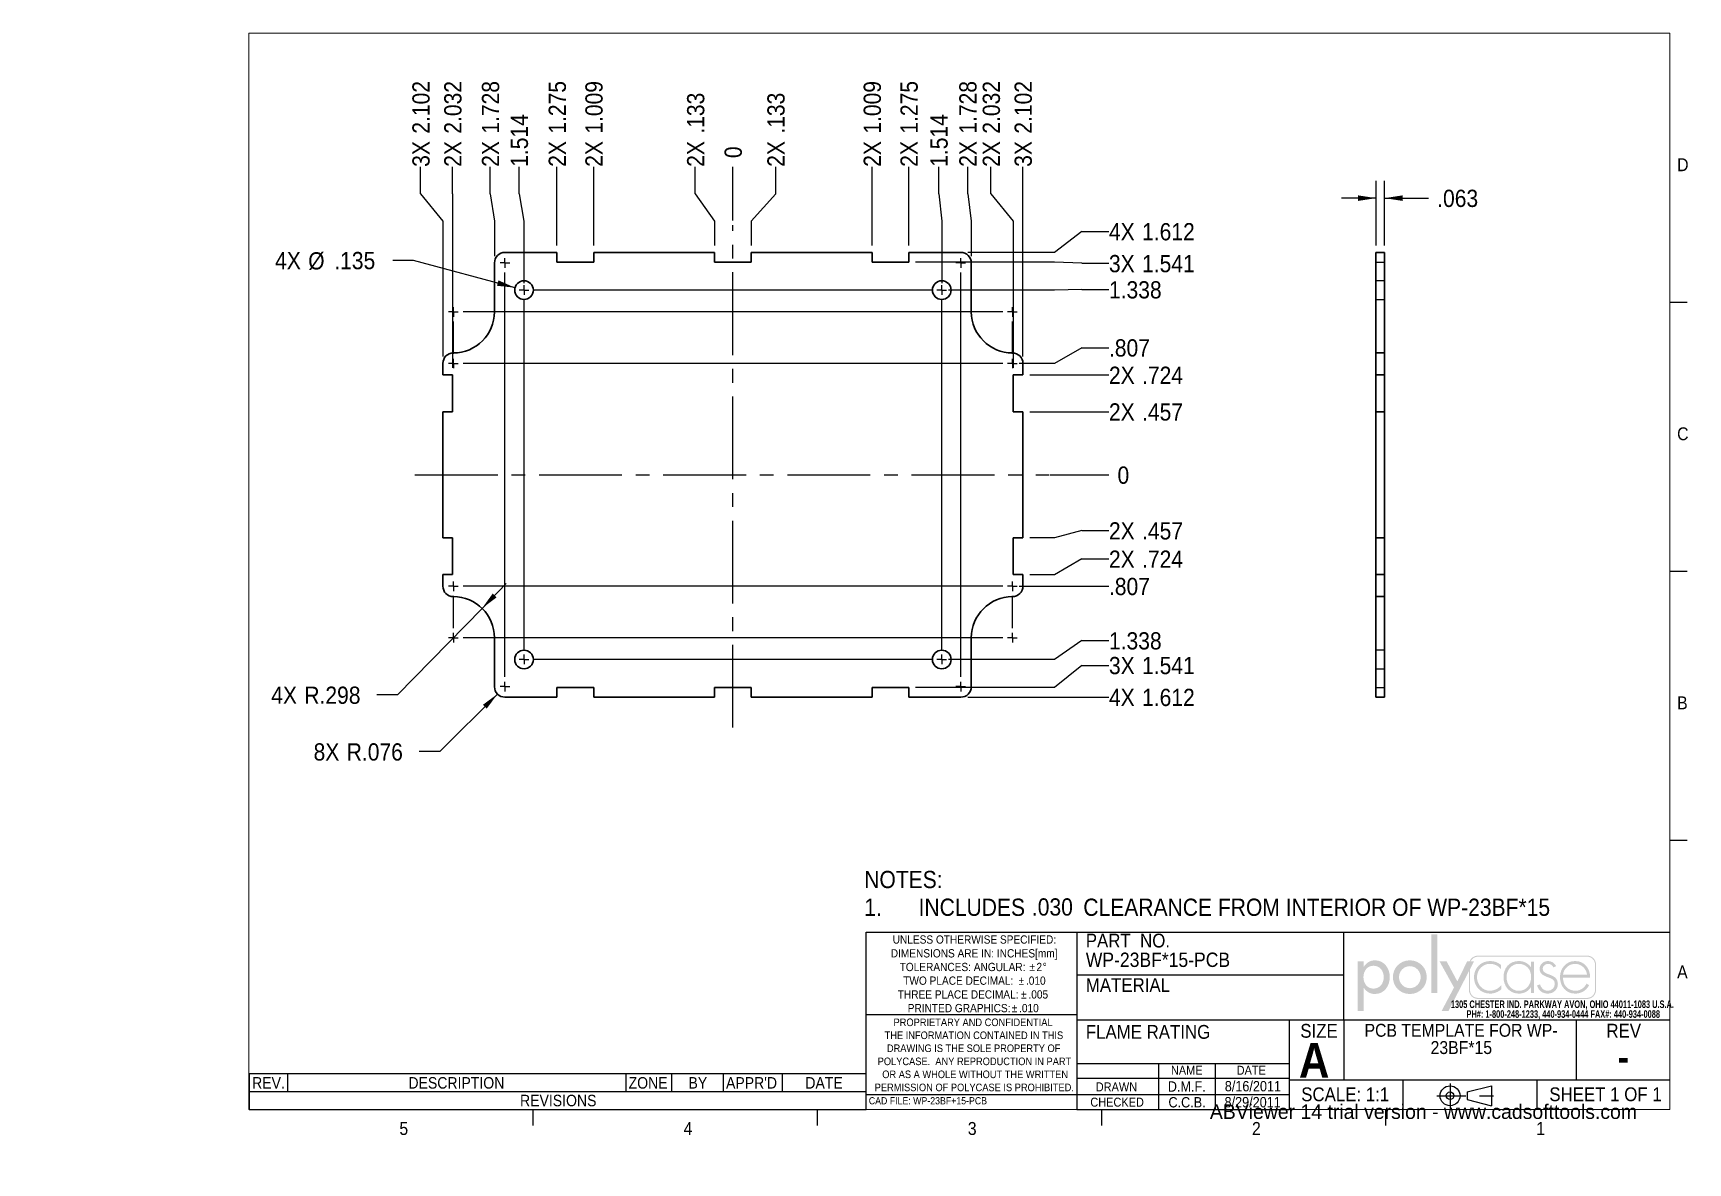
# Model space of a CAD drawing. Header units: inches. Extents: x -1.2 to 10.8, y 0 to 8.2.
import ezdxf

# ---------------------------------------------------------------- set-up
doc = ezdxf.new("R2010")
doc.units = ezdxf.units.IN
doc.header["$MEASUREMENT"] = 0
for name, pattern in [('SLD-Center', [0.75, 0.6, -0.05, 0.05, -0.05]), ('SLD-Dashed', [0.075, 0.05, -0.025]), ('SLD-Solid', [0])]:
    doc.linetypes.add(name, pattern=pattern)
doc.layers.get('0').update_dxf_attribs({"linetype": 'CONTINUOUS'})
doc.layers.add('FORMAT', color=7, linetype='SLD-Solid')
doc.layers.add('SLD-0', color=7, linetype='SLD-Solid')
doc.styles.add('SLDTEXTSTYLE0', font='GOTHICB.TTF', dxfattribs={"width": 0.639595})
doc.styles.add('SLDTEXTSTYLE1', font='GOTHIC.TTF', dxfattribs={"width": 0.913})
doc.styles.add('SLDTEXTSTYLE2', font='GOTHICB.TTF', dxfattribs={"width": 0.913})
doc.styles.get("Standard").update_dxf_attribs({"font": 'GOTHIC.TTF'})
doc.dimstyles.new('SLDDIMSTYLE0', dxfattribs={"dimtxt": 0.125, "dimasz": 0.13, "dimexe": 0, "dimexo": 0.0625, "dimgap": 0.03125, "dimtad": 0, "dimtih": 1, "dimtoh": 1, "dimdec": 0, "dimzin": 0, "dimdsep": 46, "dimtxsty": 'SLDTEXTSTYLE1', "dimblk1": 'NONE', "dimblk2": 'NONE', "dimsah": 1, "dimcen": 0.09, "dimadec": 0, "dimazin": 0, "dimtfac": 1, "dimtdec": 4, "dimtofl": 0, "dimtmove": 0, "dimatfit": 3, "dimldrblk": 'NONE', "dimfxl": 1, "dimtolj": 1, "dimtzin": 0, "dimarcsym": 0})
doc.dimstyles.new('SLDDIMSTYLE1', dxfattribs={"dimtxt": 0.125, "dimasz": 0.13, "dimexe": 0, "dimexo": 0.0625, "dimgap": 0.03125, "dimtad": 0, "dimtih": 1, "dimtoh": 1, "dimdec": 3, "dimzin": 0, "dimdsep": 46, "dimtxsty": 'SLDTEXTSTYLE1', "dimblk1": 'NONE', "dimblk2": 'NONE', "dimsah": 1, "dimcen": 0.09, "dimadec": 0, "dimazin": 0, "dimtfac": 1, "dimtdec": 4, "dimtofl": 0, "dimtmove": 0, "dimatfit": 3, "dimldrblk": 'NONE', "dimfxl": 1, "dimtolj": 1, "dimtzin": 0, "dimarcsym": 0})
doc.dimstyles.new('SLDDIMSTYLE2', dxfattribs={"dimtxt": 0.125, "dimasz": 0.13, "dimexe": 0, "dimexo": 0.0625, "dimgap": 0.03125, "dimtad": 0, "dimtih": 1, "dimtoh": 1, "dimdec": 3, "dimzin": 0, "dimdsep": 46, "dimtxsty": 'SLDTEXTSTYLE1', "dimsah": 1, "dimcen": 0, "dimadec": 0, "dimazin": 0, "dimtfac": 1, "dimtdec": 4, "dimtofl": 0, "dimtmove": 0, "dimatfit": 3, "dimfxl": 1, "dimtolj": 1, "dimtzin": 0, "dimarcsym": 0})
doc.dimstyles.new('SLDDIMSTYLE3', dxfattribs={"dimtxt": 0.125, "dimasz": 0.13, "dimexe": 0, "dimexo": 0.0625, "dimgap": 0.03125, "dimtad": 0, "dimtih": 1, "dimtoh": 1, "dimdec": 3, "dimzin": 0, "dimdsep": 46, "dimtxsty": 'SLDTEXTSTYLE1', "dimsah": 1, "dimcen": 0, "dimadec": 0, "dimazin": 0, "dimtfac": 1, "dimtdec": 4, "dimtofl": 0, "dimtmove": 0, "dimatfit": 3, "dimfxl": 1, "dimtolj": 1, "dimtzin": 0, "dimarcsym": 0})
doc.dimstyles.new('SLDDIMSTYLE4', dxfattribs={"dimtxt": 0.125, "dimasz": 0.13, "dimexe": 0, "dimexo": 0.0625, "dimgap": 0.03125, "dimtad": 0, "dimtih": 1, "dimtoh": 1, "dimdec": 3, "dimzin": 0, "dimdsep": 46, "dimtxsty": 'SLDTEXTSTYLE1', "dimsah": 1, "dimcen": 0, "dimadec": 0, "dimazin": 0, "dimtfac": 1, "dimtdec": 4, "dimtofl": 0, "dimtmove": 0, "dimatfit": 3, "dimfxl": 1, "dimtolj": 1, "dimtzin": 0, "dimarcsym": 0})
doc.dimstyles.new('SLDDIMSTYLE5', dxfattribs={"dimtxt": 0.125, "dimasz": 0.13, "dimexe": 0, "dimexo": 0.0625, "dimgap": 0.03125, "dimtad": 0, "dimtih": 1, "dimtoh": 1, "dimdec": 3, "dimzin": 0, "dimdsep": 46, "dimtxsty": 'SLDTEXTSTYLE1', "dimsah": 1, "dimcen": 0.09, "dimadec": 0, "dimazin": 0, "dimtfac": 1, "dimtdec": 4, "dimtofl": 0, "dimtmove": 0, "dimatfit": 3, "dimfxl": 1, "dimtolj": 1, "dimtzin": 0, "dimarcsym": 0})

msp = doc.modelspace()

# ---------------------------------------------------------------- texts
at = {"layer": 'FORMAT', "attachment_point": 1, "style": 'SLDTEXTSTYLE1'}
for s, insert, char_height in [('D', (10.6833, 7.2849), 0.0935), ('C', (10.6833, 5.3349), 0.0935), ('B', (10.6833, 3.3849), 0.0935), ('5', (1.422, 0.3003), 0.0938), ('4', (3.482, 0.3003), 0.0938)]:
    msp.add_mtext(s, dxfattribs=dict(at, insert=insert, char_height=char_height))
at = {"layer": 'FORMAT', "color": 7}
for s, insert, char_height, attachment_point, style in [('PART  NO.', (6.3972, 1.6651), 0.1, 1, 'SLDTEXTSTYLE1'), ('WP-23BF*15-PCB', (6.3972, 1.5281), 0.104167, 1, 'SLDTEXTSTYLE1'), ('MATERIAL', (6.3972, 1.3426), 0.1, 1, 'SLDTEXTSTYLE1'), ('A', (10.6833, 1.4349), 0.0935, 1, 'SLDTEXTSTYLE1'), ('FLAME RATING', (6.3972, 1.0034), 0.1, 1, 'SLDTEXTSTYLE1'), ('SIZE', (7.952, 1.0111), 0.1, 1, 'SLDTEXTSTYLE1'), ('REV', (10.1706, 1.012), 0.1, 1, 'SLDTEXTSTYLE1'), ('A', (7.9422, 0.872), 0.25, 1, 'SLDTEXTSTYLE2'), ('-', (10.294, 0.872), 0.2, 2, 'SLDTEXTSTYLE2'), ('NAME', (7.129, 0.7078), 0.065, 2, 'SLDTEXTSTYLE1'), ('8/16/2011', (7.6084, 0.5974), 0.075, 2, 'SLDTEXTSTYLE1'), ('DATE', (7.5965, 0.7078), 0.065, 2, 'SLDTEXTSTYLE1'), ('CAD FILE: WP-23BF+15-PCB', (4.8245, 0.4804), 0.052083, 1, 'SLDTEXTSTYLE1'), ('DRAWN', (6.4694, 0.5874), 0.065, 1, 'SLDTEXTSTYLE1'), ('D.M.F.', (7.1291, 0.5952), 0.075, 2, 'SLDTEXTSTYLE1'), ('C.C.B.', (7.1311, 0.4809), 0.075, 2, 'SLDTEXTSTYLE1'), ('8/29/2011', (7.6066, 0.4817), 0.075, 2, 'SLDTEXTSTYLE1'), ('SCALE: 1:1', (7.9586, 0.5509), 0.1, 1, 'SLDTEXTSTYLE1'), ('SHEET 1 OF 1', (9.7571, 0.5513), 0.1, 1, 'SLDTEXTSTYLE1'), ('CHECKED', (6.4301, 0.4767), 0.065, 1, 'SLDTEXTSTYLE1'), ('3', (5.542, 0.3003), 0.0938, 1, 'SLDTEXTSTYLE1'), ('2', (7.602, 0.3003), 0.0938, 1, 'SLDTEXTSTYLE1'), ('1', (9.662, 0.3003), 0.0938, 1, 'SLDTEXTSTYLE1')]:
    msp.add_mtext(s, dxfattribs=dict(at, insert=insert, char_height=char_height, attachment_point=attachment_point, style=style))

# ---------------------------------------------------------------- blocks, each defined once
blk = doc.blocks.new('ThirdAngleProjectionBlock')
at = {"color": 7, "linetype": 'SLD-Center'}
for p, q in [((0.275, 0.506), (0.275, 0)), ((0, 0.253), (1.202, 0.253))]:
    blk.add_line(p, q, dxfattribs=at)
at = {"color": 7, "linetype": 'SLD-Solid'}
for p, q in [((0.632, 0.332), (1.13, 0.459)), ((1.13, 0.459), (1.13, 0.048)), ((0.632, 0.332), (0.632, 0.174)), ((0.632, 0.174), (1.13, 0.048))]:
    blk.add_line(p, q, dxfattribs=at)
for radius in [0.206, 0.0789]:
    blk.add_circle((0.275, 0.253), radius, dxfattribs=at)
blk = doc.blocks.new('SW_NOTE_0')
at = {"color": 0, "char_height": 0.055, "attachment_point": 2, "style": 'SLDTEXTSTYLE0'}
for s, insert in [('1305 CHESTER IND. PARKWAY AVON, OHIO 44011-1083 U.S.A. ', (0.75, 0.07)), ('PH#: 1-800-248-1233, 440-934-0444 FAX#: 440-934-0088', (0.756, -0.001))]:
    blk.add_mtext(s, dxfattribs=dict(at, insert=insert))
blk = doc.blocks.new('Block3')
blk.add_hatch(color=7).paths.add_polyline_path([(1.559, 0.355), (1.559, 1.505), (1.44, 1.505), (1.44, 0.355)], flags=0)
h = blk.add_hatch(color=7)
edge = h.paths.add_edge_path(flags=0)
edge.add_spline(control_points=[(0.122, 0.452), (0.17, 0.382), (0.245, 0.334), (0.333, 0.334)], knot_values=[4, 4, 4, 4, 5, 5, 5, 5], degree=3, periodic=0)
edge.add_spline(control_points=[(0.333, 0.334), (0.523, 0.334), (0.629, 0.492), (0.629, 0.669)], knot_values=[3, 3, 3, 3, 4, 4, 4, 4], degree=3, periodic=0)
edge.add_spline(control_points=[(0.629, 0.669), (0.629, 0.839), (0.517, 0.994), (0.338, 0.994)], knot_values=[2, 2, 2, 2, 3, 3, 3, 3], degree=3, periodic=0)
edge.add_spline(control_points=[(0.338, 0.994), (0.245, 0.994), (0.171, 0.946), (0.122, 0.872)], knot_values=[1, 1, 1, 1, 2, 2, 2, 2], degree=3, periodic=0)
edge.add_line((0.122, 0.872), (0.119, 0.872))
edge.add_line((0.119, 0.872), (0.119, 0.975))
edge.add_line((0.119, 0.975), (0, 0.975))
edge.add_line((0, 0.975), (0, 0))
edge.add_line((0, 0), (0.119, 0))
edge.add_line((0.119, 0), (0.119, 0.452))
edge.add_line((0.119, 0.452), (0.122, 0.452))
edge = h.paths.add_edge_path(flags=0)
edge.add_spline(control_points=[(0.113, 0.665), (0.113, 0.78), (0.185, 0.888), (0.309, 0.888), (0.437, 0.888), (0.51, 0.786), (0.51, 0.665)], knot_values=[0, 0, 0, 0, 1, 1, 1, 2, 2, 2, 2], degree=3, periodic=0)
edge.add_spline(control_points=[(0.51, 0.665), (0.51, 0.543), (0.439, 0.44), (0.309, 0.44), (0.183, 0.44), (0.113, 0.549), (0.113, 0.665)], knot_values=[2, 2, 2, 2, 3, 3, 3, 4, 4, 4, 4], degree=3, periodic=0)
h = blk.add_hatch(color=7)
edge = h.paths.add_edge_path(flags=0)
edge.add_spline(control_points=[(0.69, 0.664), (0.69, 0.477), (0.836, 0.334), (1.022, 0.334), (1.207, 0.334), (1.353, 0.477), (1.353, 0.664)], knot_values=[0, 0, 0, 0, 1, 1, 1, 2, 2, 2, 2], degree=3, periodic=0)
edge.add_spline(control_points=[(1.353, 0.664), (1.353, 0.851), (1.207, 0.994), (1.022, 0.994), (0.836, 0.994), (0.69, 0.851), (0.69, 0.664)], knot_values=[2, 2, 2, 2, 3, 3, 3, 4, 4, 4, 4], degree=3, periodic=0)
edge = h.paths.add_edge_path(flags=0)
edge.add_spline(control_points=[(1.234, 0.664), (1.234, 0.547), (1.139, 0.448), (1.022, 0.448), (0.904, 0.448), (0.81, 0.547), (0.81, 0.664)], knot_values=[0, 0, 0, 0, 1, 1, 1, 2, 2, 2, 2], degree=3, periodic=0)
edge.add_spline(control_points=[(0.81, 0.664), (0.81, 0.782), (0.904, 0.88), (1.022, 0.88), (1.139, 0.88), (1.234, 0.782), (1.234, 0.664)], knot_values=[2, 2, 2, 2, 3, 3, 3, 4, 4, 4, 4], degree=3, periodic=0)
h = blk.add_hatch(color=7)
edge = h.paths.add_edge_path(flags=0)
edge.add_spline(control_points=[(4.669, 0.413), (4.669, 0.316), (4.59, 0.237), (4.493, 0.237)], knot_values=[7, 7, 7, 7, 8, 8, 8, 8], degree=3, periodic=0)
edge.add_line((4.493, 0.237), (2.356, 0.237))
edge.add_spline(control_points=[(2.356, 0.237), (2.259, 0.237), (2.18, 0.316), (2.18, 0.413)], knot_values=[1, 1, 1, 1, 2, 2, 2, 2], degree=3, periodic=0)
edge.add_line((2.18, 0.413), (2.18, 0.781))
edge.add_line((2.18, 0.781), (1.778, 0))
edge.add_line((1.778, 0), (1.643, 0))
edge.add_line((1.643, 0), (1.887, 0.461))
edge.add_line((1.887, 0.461), (1.603, 0.975))
edge.add_line((1.603, 0.975), (1.742, 0.975))
edge.add_line((1.742, 0.975), (1.952, 0.582))
edge.add_line((1.952, 0.582), (2.146, 0.975))
edge.add_line((2.146, 0.975), (2.192, 0.975))
edge.add_spline(control_points=[(2.192, 0.975), (2.218, 1.041), (2.282, 1.087), (2.356, 1.087)], knot_values=[3.233464, 3.233464, 3.233464, 3.233464, 4, 4, 4, 4], degree=3, periodic=0)
edge.add_line((2.356, 1.087), (4.493, 1.087))
edge.add_spline(control_points=[(4.493, 1.087), (4.59, 1.087), (4.669, 1.008), (4.669, 0.911)], knot_values=[5, 5, 5, 5, 6, 6, 6, 6], degree=3, periodic=0)
edge.add_line((4.669, 0.911), (4.669, 0.413))
edge = h.paths.add_edge_path(flags=0)
edge.add_line((2.215, 0.975), (2.28, 0.975))
edge.add_line((2.28, 0.975), (2.201, 0.821))
edge.add_line((2.201, 0.821), (2.201, 0.413))
edge.add_spline(control_points=[(2.201, 0.413), (2.201, 0.327), (2.271, 0.258), (2.356, 0.258)], knot_values=[2, 2, 2, 2, 3, 3, 3, 3], degree=3, periodic=0)
edge.add_line((2.356, 0.258), (4.493, 0.258))
edge.add_spline(control_points=[(4.493, 0.258), (4.579, 0.258), (4.649, 0.327), (4.649, 0.413)], knot_values=[4, 4, 4, 4, 5, 5, 5, 5], degree=3, periodic=0)
edge.add_line((4.649, 0.413), (4.649, 0.911))
edge.add_spline(control_points=[(4.649, 0.911), (4.649, 0.997), (4.579, 1.066), (4.493, 1.066)], knot_values=[6, 6, 6, 6, 7, 7, 7, 7], degree=3, periodic=0)
edge.add_line((4.493, 1.066), (2.356, 1.066))
edge.add_spline(control_points=[(2.356, 1.066), (2.293, 1.066), (2.239, 1.029), (2.215, 0.975)], knot_values=[0, 0, 0, 0, 0.732403, 0.732403, 0.732403, 0.732403], degree=3, periodic=0)
h = blk.add_hatch(color=7)
edge = h.paths.add_edge_path(flags=0)
edge.add_spline(control_points=[(2.806, 0.905), (2.745, 0.957), (2.672, 0.98), (2.593, 0.98)], knot_values=[8, 8, 8, 8, 9, 9, 9, 9], degree=3, periodic=0)
edge.add_spline(control_points=[(2.593, 0.98), (2.413, 0.98), (2.278, 0.84), (2.278, 0.662)], knot_values=[7, 7, 7, 7, 8, 8, 8, 8], degree=3, periodic=0)
edge.add_spline(control_points=[(2.278, 0.662), (2.278, 0.484), (2.41, 0.342), (2.592, 0.342)], knot_values=[6, 6, 6, 6, 7, 7, 7, 7], degree=3, periodic=0)
edge.add_spline(control_points=[(2.592, 0.342), (2.674, 0.342), (2.752, 0.372), (2.814, 0.427)], knot_values=[5, 5, 5, 5, 6, 6, 6, 6], degree=3, periodic=0)
edge.add_line((2.814, 0.427), (2.814, 0.507))
edge.add_spline(control_points=[(2.814, 0.507), (2.759, 0.44), (2.676, 0.398), (2.589, 0.398)], knot_values=[3, 3, 3, 3, 4, 4, 4, 4], degree=3, periodic=0)
edge.add_spline(control_points=[(2.589, 0.398), (2.445, 0.398), (2.337, 0.523), (2.337, 0.662)], knot_values=[2, 2, 2, 2, 3, 3, 3, 3], degree=3, periodic=0)
edge.add_spline(control_points=[(2.337, 0.662), (2.337, 0.802), (2.446, 0.925), (2.59, 0.925)], knot_values=[1, 1, 1, 1, 2, 2, 2, 2], degree=3, periodic=0)
edge.add_spline(control_points=[(2.59, 0.925), (2.678, 0.925), (2.748, 0.889), (2.806, 0.825)], knot_values=[0, 0, 0, 0, 1, 1, 1, 1], degree=3, periodic=0)
edge.add_line((2.806, 0.825), (2.806, 0.905))
h = blk.add_hatch(color=7)
edge = h.paths.add_edge_path(flags=0)
edge.add_spline(control_points=[(3.392, 0.861), (3.34, 0.938), (3.25, 0.98), (3.156, 0.98)], knot_values=[6, 6, 6, 6, 7, 7, 7, 7], degree=3, periodic=0)
edge.add_spline(control_points=[(3.156, 0.98), (2.972, 0.98), (2.857, 0.844), (2.857, 0.665)], knot_values=[5, 5, 5, 5, 6, 6, 6, 6], degree=3, periodic=0)
edge.add_spline(control_points=[(2.857, 0.665), (2.857, 0.486), (2.973, 0.342), (3.159, 0.342)], knot_values=[4, 4, 4, 4, 5, 5, 5, 5], degree=3, periodic=0)
edge.add_spline(control_points=[(3.159, 0.342), (3.249, 0.342), (3.347, 0.387), (3.392, 0.465)], knot_values=[3, 3, 3, 3, 4, 4, 4, 4], degree=3, periodic=0)
edge.add_line((3.392, 0.465), (3.395, 0.465))
edge.add_line((3.395, 0.465), (3.395, 0.355))
edge.add_line((3.395, 0.355), (3.454, 0.355))
edge.add_line((3.454, 0.355), (3.454, 0.967))
edge.add_line((3.454, 0.967), (3.395, 0.967))
edge.add_line((3.395, 0.967), (3.395, 0.861))
edge.add_line((3.395, 0.861), (3.392, 0.861))
edge = h.paths.add_edge_path(flags=0)
edge.add_spline(control_points=[(3.398, 0.672), (3.398, 0.525), (3.314, 0.397), (3.157, 0.397), (3.009, 0.397), (2.916, 0.525), (2.916, 0.665)], knot_values=[0, 0, 0, 0, 1, 1, 1, 2, 2, 2, 2], degree=3, periodic=0)
edge.add_spline(control_points=[(2.916, 0.665), (2.916, 0.798), (3.013, 0.925), (3.153, 0.925), (3.302, 0.925), (3.398, 0.814), (3.398, 0.672)], knot_values=[2, 2, 2, 2, 3, 3, 3, 4, 4, 4, 4], degree=3, periodic=0)
h = blk.add_hatch(color=7)
edge = h.paths.add_edge_path(flags=0)
edge.add_spline(control_points=[(3.731, 0.98), (3.793, 0.98), (3.861, 0.939), (3.887, 0.882)], knot_values=[11, 11, 11, 11, 12, 12, 12, 12], degree=3, periodic=0)
edge.add_line((3.887, 0.882), (3.836, 0.856))
edge.add_spline(control_points=[(3.836, 0.856), (3.816, 0.898), (3.776, 0.925), (3.728, 0.925)], knot_values=[0, 0, 0, 0, 1, 1, 1, 1], degree=3, periodic=0)
edge.add_spline(control_points=[(3.728, 0.925), (3.677, 0.925), (3.624, 0.882), (3.624, 0.829)], knot_values=[1, 1, 1, 1, 2, 2, 2, 2], degree=3, periodic=0)
edge.add_spline(control_points=[(3.624, 0.829), (3.624, 0.682), (3.922, 0.754), (3.922, 0.533)], knot_values=[2, 2, 2, 2, 3, 3, 3, 3], degree=3, periodic=0)
edge.add_spline(control_points=[(3.922, 0.533), (3.922, 0.42), (3.834, 0.342), (3.724, 0.342)], knot_values=[3, 3, 3, 3, 4, 4, 4, 4], degree=3, periodic=0)
edge.add_spline(control_points=[(3.724, 0.342), (3.622, 0.342), (3.539, 0.404), (3.514, 0.503)], knot_values=[4, 4, 4, 4, 5, 5, 5, 5], degree=3, periodic=0)
edge.add_line((3.514, 0.503), (3.572, 0.522))
edge.add_spline(control_points=[(3.572, 0.522), (3.595, 0.449), (3.644, 0.397), (3.724, 0.397)], knot_values=[6, 6, 6, 6, 7, 7, 7, 7], degree=3, periodic=0)
edge.add_spline(control_points=[(3.724, 0.397), (3.801, 0.397), (3.862, 0.458), (3.862, 0.535)], knot_values=[7, 7, 7, 7, 8, 8, 8, 8], degree=3, periodic=0)
edge.add_spline(control_points=[(3.862, 0.535), (3.862, 0.611), (3.804, 0.635), (3.743, 0.656)], knot_values=[8, 8, 8, 8, 9, 9, 9, 9], degree=3, periodic=0)
edge.add_spline(control_points=[(3.743, 0.656), (3.659, 0.686), (3.564, 0.722), (3.564, 0.825)], knot_values=[9, 9, 9, 9, 10, 10, 10, 10], degree=3, periodic=0)
edge.add_spline(control_points=[(3.564, 0.825), (3.564, 0.918), (3.642, 0.98), (3.731, 0.98)], knot_values=[10, 10, 10, 10, 11, 11, 11, 11], degree=3, periodic=0)
h = blk.add_hatch(color=7)
edge = h.paths.add_edge_path(flags=0)
edge.add_spline(control_points=[(4.554, 0.656), (4.555, 0.832), (4.445, 0.98), (4.26, 0.98)], knot_values=[6, 6, 6, 6, 7, 7, 7, 7], degree=3, periodic=0)
edge.add_spline(control_points=[(4.26, 0.98), (4.081, 0.98), (3.963, 0.833), (3.963, 0.662)], knot_values=[5, 5, 5, 5, 6, 6, 6, 6], degree=3, periodic=0)
edge.add_spline(control_points=[(3.963, 0.662), (3.963, 0.489), (4.078, 0.342), (4.26, 0.342)], knot_values=[4, 4, 4, 4, 5, 5, 5, 5], degree=3, periodic=0)
edge.add_spline(control_points=[(4.26, 0.342), (4.38, 0.342), (4.478, 0.401), (4.534, 0.507)], knot_values=[3, 3, 3, 3, 4, 4, 4, 4], degree=3, periodic=0)
edge.add_line((4.534, 0.507), (4.484, 0.537))
edge.add_spline(control_points=[(4.484, 0.537), (4.44, 0.454), (4.363, 0.398), (4.268, 0.398)], knot_values=[1, 1, 1, 1, 2, 2, 2, 2], degree=3, periodic=0)
edge.add_spline(control_points=[(4.268, 0.398), (4.126, 0.398), (4.019, 0.501), (4.023, 0.656)], knot_values=[0, 0, 0, 0, 1, 1, 1, 1], degree=3, periodic=0)
edge.add_line((4.023, 0.656), (4.554, 0.656))
edge = h.paths.add_edge_path(flags=0)
edge.add_spline(control_points=[(4.023, 0.712), (4.033, 0.827), (4.136, 0.925), (4.261, 0.925)], knot_values=[1, 1, 1, 1, 2, 2, 2, 2], degree=3, periodic=0)
edge.add_spline(control_points=[(4.261, 0.925), (4.387, 0.925), (4.48, 0.824), (4.494, 0.712)], knot_values=[0, 0, 0, 0, 1, 1, 1, 1], degree=3, periodic=0)
edge.add_line((4.494, 0.712), (4.023, 0.712))
blk = doc.blocks.new('POLYCASE LOGO')
at = {"color": 7, "linetype": 'CONTINUOUS', "xscale": 0.37, "yscale": 0.37, "zscale": 0.37}
blk.add_blockref('Block3', (0.101, -0.571), dxfattribs=at)
at = {"color": 7, "linetype": 'CONTINUOUS'}
blk.add_blockref('SW_NOTE_0', (0.835, -0.564), dxfattribs=at)
blk = doc.blocks.new('SW_NOTE_1')
at = {"layer": 'SLD-0', "color": 0, "char_height": 0.125, "attachment_point": 1, "style": 'SLDTEXTSTYLE1'}
for s, insert in [('NOTES:  ', (0, 0.16)), ('1.', (0, -0.041)), ('INCLUDES', (0.394, -0.041)), (' .030 ', (1.173, -0.039)), ('CLEARANCE FROM INTERIOR OF WP-23BF*15', (1.588, -0.041))]:
    blk.add_mtext(s, dxfattribs=dict(at, insert=insert))
blk = doc.blocks.new('SW_NOTE_2')
at = {"layer": 'FORMAT', "color": 0, "char_height": 0.055, "attachment_point": 2, "style": 'SLDTEXTSTYLE1'}
for s, insert in [('PROPRIETARY AND CONFIDENTIAL', (0.583, 0.07)), ('THE INFORMATION CONTAINED IN THIS', (0.589, -0.024)), ('DRAWING IS THE SOLE PROPERTY OF', (0.587, -0.118)), ('POLYCASE.  ANY REPRODUCTION IN PART ', (0.593, -0.213)), ('OR AS A WHOLE WITHOUT THE WRITTEN ', (0.598, -0.307)), ('PERMISSION OF POLYCASE IS PROHIBITED.', (0.592, -0.402))]:
    blk.add_mtext(s, dxfattribs=dict(at, insert=insert))
blk = doc.blocks.new('SW_NOTE_3')
at = {"layer": 'FORMAT', "color": 0, "attachment_point": 2, "style": 'SLDTEXTSTYLE1'}
for s, insert, char_height in [('PCB TEMPLATE FOR WP-', (0.693, 0.12), 0.09375), ('23BF*15', (0.695, -0.005), 0.0938)]:
    blk.add_mtext(s, dxfattribs=dict(at, insert=insert, char_height=char_height))
blk = doc.blocks.new('SW_NOTE_4')
at = {"layer": 'FORMAT', "color": 0, "char_height": 0.06, "attachment_point": 2, "style": 'SLDTEXTSTYLE1'}
for s, insert in [('UNLESS OTHERWISE SPECIFIED:', (0.567, 0.077)), ('DIMENSIONS ARE IN: INCHES[mm]', (0.565, -0.023)), ('TOLERANCES: ANGULAR: ', (0.481, -0.122)), ('TWO PLACE DECIMAL: ', (0.45, -0.221)), ('%%p', (0.907, -0.221)), ('.010', (1.012, -0.221)), ('%%p', (0.986, -0.122)), ('2', (1.037, -0.122)), ('%%d', (1.077, -0.122)), ('THREE PLACE DECIMAL: ', (0.449, -0.321)), ('%%p', (0.925, -0.321)), ('.005', (1.03, -0.321)), ('PRINTED GRAPHICS: ', (0.456, -0.42)), ('%%p', (0.857, -0.42)), ('.010', (0.962, -0.42))]:
    blk.add_mtext(s, dxfattribs=dict(at, insert=insert))
blk = doc.blocks.new('SW_TABLEANNOTATION_0')
at = {"layer": 'SLD-0', "color": 0}
for p, q in [((0, 0), (0, -0.257)), ((4.472, 0), (0, 0)), ((0.278, 0), (0.278, -0.127)), ((2.729, 0), (2.729, -0.127)), ((3.062, 0), (3.062, -0.127)), ((3.435, 0), (3.435, -0.127)), ((3.863, 0), (3.863, -0.127)), ((4.472, -0.257), (4.472, 0)), ((0, -0.127), (4.472, -0.127)), ((0, -0.257), (4.472, -0.257))]:
    blk.add_line(p, q, dxfattribs=at)
at = {"layer": 'SLD-0', "color": 0, "attachment_point": 1, "style": 'SLDTEXTSTYLE1'}
for s, insert, char_height in [('REV.', (0.021, -0.023), 0.0833), ('DESCRIPTION', (1.154, -0.023), 0.08333), ('ZONE', (2.75, -0.023), 0.0833), ('BY', (3.184, -0.023), 0.0833), ("APPR'D", (3.456, -0.023), 0.0833), ('DATE', (4.031, -0.023), 0.0833), ('REVISIONS', (1.963, -0.151), 0.0833)]:
    blk.add_mtext(s, dxfattribs=dict(at, insert=insert, char_height=char_height))
blk = doc.blocks.new('*D10')
at = {"layer": 'SLD-0'}
blk.add_line((3.839, 6.834), (3.839, 7.223), dxfattribs=at)
at = {"layer": 'SLD-0', "insert": (3.779, 7.286), "char_height": 0.125, "attachment_point": 1, "rotation": 90, "style": 'SLDTEXTSTYLE1'}
blk.add_mtext('0', dxfattribs=at)
blk = doc.blocks.new('_NONE')
blk = doc.blocks.new('*D11')
at = {"layer": 'SLD-0'}
for p, q in [((5.332, 7.026), (5.332, 7.223)), ((5.332, 7.026), (5.353, 6.83)), ((5.353, 6.83), (5.353, 6.379))]:
    blk.add_line(p, q, dxfattribs=at)
at = {"layer": 'SLD-0', "insert": (5.271, 7.223, -0.027), "char_height": 0.125, "attachment_point": 1, "rotation": 90, "style": 'SLDTEXTSTYLE1'}
blk.add_mtext('1.514', dxfattribs=at)
blk = doc.blocks.new('*D12')
at = {"layer": 'SLD-0'}
for p, q in [((2.29, 7.026), (2.29, 7.223)), ((2.29, 7.026), (2.325, 6.83)), ((2.325, 6.83), (2.325, 6.379))]:
    blk.add_line(p, q, dxfattribs=at)
at = {"layer": 'SLD-0', "insert": (2.229, 7.223, -0.027), "char_height": 0.125, "attachment_point": 1, "rotation": 90, "style": 'SLDTEXTSTYLE1'}
blk.add_mtext('1.514', dxfattribs=at)
blk = doc.blocks.new('*D13')
at = {"layer": 'SLD-0'}
for p, q in [((1.576, 7.026), (1.576, 7.223)), ((1.576, 7.026), (1.737, 6.83)), ((1.737, 6.83), (1.737, 5.848))]:
    blk.add_line(p, q, dxfattribs=at)
at = {"layer": 'SLD-0', "char_height": 0.125, "attachment_point": 1, "rotation": 90, "style": 'SLDTEXTSTYLE1'}
for s, insert in [('2.102', (1.516, 7.463, -0.027)), ('3X ', (1.516, 7.223, -0.027))]:
    blk.add_mtext(s, dxfattribs=dict(at, insert=insert))
blk = doc.blocks.new('*D14')
at = {"layer": 'SLD-0'}
for p, q in [((1.808, 7.026), (1.808, 7.223)), ((1.808, 7.026), (1.807, 6.83)), ((1.807, 6.83), (1.807, 5.765))]:
    blk.add_line(p, q, dxfattribs=at)
at = {"layer": 'SLD-0', "char_height": 0.125, "attachment_point": 1, "rotation": 90, "style": 'SLDTEXTSTYLE1'}
for s, insert in [('2.032', (1.747, 7.463, -0.027)), ('2X ', (1.747, 7.223, -0.027))]:
    blk.add_mtext(s, dxfattribs=dict(at, insert=insert))
blk = doc.blocks.new('*D15')
at = {"layer": 'SLD-0'}
for p, q in [((2.081, 7.026), (2.081, 7.223)), ((2.081, 7.026), (2.111, 6.83)), ((2.111, 6.83), (2.111, 6.576))]:
    blk.add_line(p, q, dxfattribs=at)
at = {"layer": 'SLD-0', "char_height": 0.125, "attachment_point": 1, "rotation": 90, "style": 'SLDTEXTSTYLE1'}
for s, insert in [('1.728', (2.02, 7.463, -0.027)), ('2X ', (2.02, 7.223, -0.027))]:
    blk.add_mtext(s, dxfattribs=dict(at, insert=insert))
blk = doc.blocks.new('*D16')
at = {"layer": 'SLD-0'}
blk.add_line((2.564, 6.653), (2.564, 7.223), dxfattribs=at)
at = {"layer": 'SLD-0', "char_height": 0.125, "attachment_point": 1, "rotation": 90, "style": 'SLDTEXTSTYLE1'}
for s, insert in [('1.275', (2.504, 7.463, -0.027)), ('2X ', (2.504, 7.223, -0.027))]:
    blk.add_mtext(s, dxfattribs=dict(at, insert=insert))
blk = doc.blocks.new('*D17')
at = {"layer": 'SLD-0'}
blk.add_line((2.831, 6.653), (2.831, 7.223), dxfattribs=at)
at = {"layer": 'SLD-0', "char_height": 0.125, "attachment_point": 1, "rotation": 90, "style": 'SLDTEXTSTYLE1'}
for s, insert in [('1.009', (2.77, 7.463, -0.027)), ('2X ', (2.77, 7.223, -0.027))]:
    blk.add_mtext(s, dxfattribs=dict(at, insert=insert))
blk = doc.blocks.new('*D18')
at = {"layer": 'SLD-0'}
for p, q in [((3.567, 7.026), (3.567, 7.223)), ((3.567, 7.026), (3.706, 6.83)), ((3.706, 6.83), (3.706, 6.653))]:
    blk.add_line(p, q, dxfattribs=at)
at = {"layer": 'SLD-0', "char_height": 0.125, "attachment_point": 1, "rotation": 90, "style": 'SLDTEXTSTYLE1'}
for s, insert in [('.133', (3.507, 7.463, -0.027)), ('2X ', (3.507, 7.223, -0.027))]:
    blk.add_mtext(s, dxfattribs=dict(at, insert=insert))
blk = doc.blocks.new('*D19')
at = {"layer": 'SLD-0'}
for p, q in [((4.15, 7.026), (4.15, 7.223)), ((4.15, 7.026), (3.972, 6.83)), ((3.972, 6.83), (3.972, 6.653))]:
    blk.add_line(p, q, dxfattribs=at)
at = {"layer": 'SLD-0', "char_height": 0.125, "attachment_point": 1, "rotation": 90, "style": 'SLDTEXTSTYLE1'}
for s, insert in [('.133', (4.089, 7.463, -0.027)), ('2X ', (4.089, 7.223, -0.027))]:
    blk.add_mtext(s, dxfattribs=dict(at, insert=insert))
blk = doc.blocks.new('*D20')
at = {"layer": 'SLD-0'}
blk.add_line((4.848, 6.653), (4.848, 7.223), dxfattribs=at)
at = {"layer": 'SLD-0', "char_height": 0.125, "attachment_point": 1, "rotation": 90, "style": 'SLDTEXTSTYLE1'}
for s, insert in [('1.009', (4.787, 7.463, -0.027)), ('2X ', (4.787, 7.223, -0.027))]:
    blk.add_mtext(s, dxfattribs=dict(at, insert=insert))
blk = doc.blocks.new('*D21')
at = {"layer": 'SLD-0'}
blk.add_line((5.114, 6.653), (5.114, 7.223), dxfattribs=at)
at = {"layer": 'SLD-0', "char_height": 0.125, "attachment_point": 1, "rotation": 90, "style": 'SLDTEXTSTYLE1'}
for s, insert in [('1.275', (5.054, 7.463, -0.027)), ('2X ', (5.054, 7.223, -0.027))]:
    blk.add_mtext(s, dxfattribs=dict(at, insert=insert))
blk = doc.blocks.new('*D22')
at = {"layer": 'SLD-0'}
for p, q in [((5.541, 7.026), (5.541, 7.223)), ((5.541, 7.026), (5.567, 6.83)), ((5.567, 6.83), (5.567, 6.576))]:
    blk.add_line(p, q, dxfattribs=at)
at = {"layer": 'SLD-0', "char_height": 0.125, "attachment_point": 1, "rotation": 90, "style": 'SLDTEXTSTYLE1'}
for s, insert in [('1.728', (5.48, 7.463, -0.027)), ('2X ', (5.48, 7.223, -0.027))]:
    blk.add_mtext(s, dxfattribs=dict(at, insert=insert))
blk = doc.blocks.new('*D23')
at = {"layer": 'SLD-0'}
blk.add_line((5.941, 5.848), (5.941, 7.223), dxfattribs=at)
at = {"layer": 'SLD-0', "char_height": 0.125, "attachment_point": 1, "rotation": 90, "style": 'SLDTEXTSTYLE1'}
for s, insert in [('2.102', (5.881, 7.463, -0.027)), ('3X ', (5.881, 7.223, -0.027))]:
    blk.add_mtext(s, dxfattribs=dict(at, insert=insert))
blk = doc.blocks.new('*D24')
at = {"layer": 'SLD-0'}
for p, q in [((5.71, 7.026), (5.71, 7.223)), ((5.71, 7.026), (5.871, 6.83)), ((5.871, 6.83), (5.871, 5.765))]:
    blk.add_line(p, q, dxfattribs=at)
at = {"layer": 'SLD-0', "char_height": 0.125, "attachment_point": 1, "rotation": 90, "style": 'SLDTEXTSTYLE1'}
for s, insert in [('2.032', (5.65, 7.463, -0.027)), ('2X ', (5.65, 7.223, -0.027))]:
    blk.add_mtext(s, dxfattribs=dict(at, insert=insert))
blk = doc.blocks.new('*D25')
at = {"layer": 'SLD-0'}
blk.add_line((6.14, 4.991), (6.565, 4.991), dxfattribs=at)
at = {"layer": 'SLD-0', "insert": (6.627, 5.051), "char_height": 0.125, "attachment_point": 1, "style": 'SLDTEXTSTYLE1'}
blk.add_mtext('0', dxfattribs=at)
blk = doc.blocks.new('*D26')
at = {"layer": 'SLD-0'}
for p, q in [((6.368, 3.79), (6.171, 3.653)), ((6.368, 3.79), (6.565, 3.79)), ((6.171, 3.653), (5.403, 3.653))]:
    blk.add_line(p, q, dxfattribs=at)
at = {"layer": 'SLD-0', "insert": (6.565, 3.85, -0.027), "char_height": 0.125, "attachment_point": 1, "style": 'SLDTEXTSTYLE1'}
blk.add_mtext('1.338', dxfattribs=at)
blk = doc.blocks.new('*D27')
at = {"layer": 'SLD-0'}
for p, q in [((6.171, 6.329), (5.403, 6.329)), ((6.368, 6.334), (6.171, 6.329)), ((6.368, 6.334), (6.565, 6.334))]:
    blk.add_line(p, q, dxfattribs=at)
at = {"layer": 'SLD-0', "insert": (6.565, 6.394, -0.027), "char_height": 0.125, "attachment_point": 1, "style": 'SLDTEXTSTYLE1'}
blk.add_mtext('1.338', dxfattribs=at)
blk = doc.blocks.new('*D28')
at = {"layer": 'SLD-0'}
blk.add_line((5.541, 3.379), (6.565, 3.379), dxfattribs=at)
at = {"layer": 'SLD-0', "char_height": 0.125, "attachment_point": 1, "style": 'SLDTEXTSTYLE1'}
for s, insert in [('4X ', (6.565, 3.44, -0.027)), ('1.612', (6.805, 3.44, -0.027))]:
    blk.add_mtext(s, dxfattribs=dict(at, insert=insert))
blk = doc.blocks.new('*D29')
at = {"layer": 'SLD-0'}
for p, q in [((6.368, 3.61), (6.171, 3.45)), ((6.368, 3.61), (6.565, 3.61)), ((6.171, 3.45), (5.164, 3.45))]:
    blk.add_line(p, q, dxfattribs=at)
at = {"layer": 'SLD-0', "char_height": 0.125, "attachment_point": 1, "style": 'SLDTEXTSTYLE1'}
for s, insert in [('3X ', (6.565, 3.671, -0.027)), ('1.541', (6.805, 3.671, -0.027))]:
    blk.add_mtext(s, dxfattribs=dict(at, insert=insert))
blk = doc.blocks.new('*D30')
at = {"layer": 'SLD-0'}
blk.add_line((5.915, 4.184), (6.565, 4.184), dxfattribs=at)
at = {"layer": 'SLD-0', "insert": (6.565, 4.244, -0.027), "char_height": 0.125, "attachment_point": 1, "style": 'SLDTEXTSTYLE1'}
blk.add_mtext('.807', dxfattribs=at)
blk = doc.blocks.new('*D31')
at = {"layer": 'SLD-0'}
for p, q in [((6.368, 5.912), (6.171, 5.798)), ((6.368, 5.912), (6.565, 5.912)), ((6.171, 5.798), (5.915, 5.798))]:
    blk.add_line(p, q, dxfattribs=at)
at = {"layer": 'SLD-0', "insert": (6.565, 5.973, -0.027), "char_height": 0.125, "attachment_point": 1, "style": 'SLDTEXTSTYLE1'}
blk.add_mtext('.807', dxfattribs=at)
blk = doc.blocks.new('*D32')
at = {"layer": 'SLD-0'}
for p, q in [((6.368, 4.382), (6.171, 4.267)), ((6.368, 4.382), (6.565, 4.382)), ((6.171, 4.267), (5.991, 4.267))]:
    blk.add_line(p, q, dxfattribs=at)
at = {"layer": 'SLD-0', "char_height": 0.125, "attachment_point": 1, "style": 'SLDTEXTSTYLE1'}
for s, insert in [('2X ', (6.565, 4.442, -0.027)), ('.724', (6.805, 4.442, -0.027))]:
    blk.add_mtext(s, dxfattribs=dict(at, insert=insert))
blk = doc.blocks.new('*D33')
at = {"layer": 'SLD-0'}
for p, q in [((6.368, 4.586), (6.171, 4.534)), ((6.368, 4.586), (6.565, 4.586)), ((6.171, 4.534), (5.991, 4.534))]:
    blk.add_line(p, q, dxfattribs=at)
at = {"layer": 'SLD-0', "char_height": 0.125, "attachment_point": 1, "style": 'SLDTEXTSTYLE1'}
for s, insert in [('2X ', (6.565, 4.647, -0.027)), ('.457', (6.805, 4.647, -0.027))]:
    blk.add_mtext(s, dxfattribs=dict(at, insert=insert))
blk = doc.blocks.new('*D34')
at = {"layer": 'SLD-0'}
blk.add_line((5.991, 5.448), (6.565, 5.448), dxfattribs=at)
at = {"layer": 'SLD-0', "char_height": 0.125, "attachment_point": 1, "style": 'SLDTEXTSTYLE1'}
for s, insert in [('2X ', (6.565, 5.509, -0.027)), ('.457', (6.805, 5.509, -0.027))]:
    blk.add_mtext(s, dxfattribs=dict(at, insert=insert))
blk = doc.blocks.new('*D35')
at = {"layer": 'SLD-0'}
blk.add_line((5.991, 5.715), (6.565, 5.715), dxfattribs=at)
at = {"layer": 'SLD-0', "char_height": 0.125, "attachment_point": 1, "style": 'SLDTEXTSTYLE1'}
for s, insert in [('2X ', (6.565, 5.775, -0.027)), ('.724', (6.805, 5.775, -0.027))]:
    blk.add_mtext(s, dxfattribs=dict(at, insert=insert))
blk = doc.blocks.new('*D36')
at = {"layer": 'SLD-0'}
for p, q in [((6.368, 6.755), (6.171, 6.603)), ((6.368, 6.755), (6.565, 6.755)), ((6.171, 6.603), (5.541, 6.603))]:
    blk.add_line(p, q, dxfattribs=at)
at = {"layer": 'SLD-0', "char_height": 0.125, "attachment_point": 1, "style": 'SLDTEXTSTYLE1'}
for s, insert in [('4X ', (6.565, 6.815, -0.027)), ('1.612', (6.805, 6.815, -0.027))]:
    blk.add_mtext(s, dxfattribs=dict(at, insert=insert))
blk = doc.blocks.new('*D37')
at = {"layer": 'SLD-0'}
for p, q in [((6.171, 6.532), (5.164, 6.532)), ((6.368, 6.524), (6.171, 6.532)), ((6.368, 6.524), (6.565, 6.524))]:
    blk.add_line(p, q, dxfattribs=at)
at = {"layer": 'SLD-0', "char_height": 0.125, "attachment_point": 1, "style": 'SLDTEXTSTYLE1'}
for s, insert in [('3X ', (6.565, 6.584, -0.027)), ('1.541', (6.805, 6.584, -0.027))]:
    blk.add_mtext(s, dxfattribs=dict(at, insert=insert))
blk = doc.blocks.new('*D38')
at = {"layer": 'SLD-0'}
for p, q in [((1.525, 6.545), (1.375, 6.545)), ((2.26, 6.347), (1.525, 6.545))]:
    blk.add_line(p, q, dxfattribs=at)
blk.add_solid([(2.26, 6.347), (2.14, 6.4), (2.129, 6.361)], dxfattribs=at)
at = {"layer": 'SLD-0', "char_height": 0.125, "attachment_point": 1, "style": 'SLDTEXTSTYLE1'}
for s, insert in [('4X ', (0.521, 6.606, -0.027)), ('%%c', (0.761, 6.604, -0.027)), ('.135', (0.95, 6.606, -0.027))]:
    blk.add_mtext(s, dxfattribs=dict(at, insert=insert))
blk = doc.blocks.new('*D39')
at = {"layer": 'SLD-0'}
for p, q in [((2.133, 3.402), (1.716, 2.985)), ((1.716, 2.985), (1.566, 2.985))]:
    blk.add_line(p, q, dxfattribs=at)
blk.add_solid([(2.133, 3.402), (2.027, 3.324), (2.055, 3.296)], dxfattribs=at)
at = {"layer": 'SLD-0', "char_height": 0.125, "attachment_point": 1, "style": 'SLDTEXTSTYLE1'}
for s, insert in [('8X ', (0.8, 3.045, -0.027)), ('R.076', (1.04, 3.045, -0.027))]:
    blk.add_mtext(s, dxfattribs=dict(at, insert=insert))
blk = doc.blocks.new('*D40')
at = {"layer": 'SLD-0'}
for p, q in [((2.021, 4.023), (2.196, 4.202)), ((2.021, 4.023), (1.409, 3.396)), ((1.409, 3.396), (1.259, 3.396))]:
    blk.add_line(p, q, dxfattribs=at)
blk.add_solid([(2.021, 4.023), (2.126, 4.102), (2.098, 4.13)], dxfattribs=at)
at = {"layer": 'SLD-0', "char_height": 0.125, "attachment_point": 1, "style": 'SLDTEXTSTYLE1'}
for s, insert in [('4X ', (0.493, 3.456, -0.027)), ('R.298', (0.733, 3.456, -0.027))]:
    blk.add_mtext(s, dxfattribs=dict(at, insert=insert))
blk = doc.blocks.new('SW_CENTERMARKSYMBOL_0')
at = {"layer": 'SLD-0', "color": 0}
for p, q in [((-0.138, 2.874), (-0.138, 2.909)), ((3.166, 2.874), (3.166, 2.909)), ((-0.138, 2.874), (-0.173, 2.874)), ((-0.138, 2.874), (-0.138, 2.839)), ((-0.138, 2.874), (-0.103, 2.874)), ((-0.138, -0.127), (-0.138, 2.804)), ((3.166, 2.874), (3.131, 2.874)), ((3.166, 2.874), (3.166, 2.839)), ((3.166, 2.874), (3.201, 2.874)), ((3.166, -0.127), (3.166, 2.804)), ((0, 2.677), (-0.035, 2.677)), ((0, 2.677), (0, 2.712)), ((0, 2.677), (0, 2.642)), ((0, 2.677), (0.035, 2.677)), ((2.958, 2.677), (0.07, 2.677)), ((3.028, 2.677), (2.993, 2.677)), ((3.028, 2.677), (3.028, 2.712)), ((3.028, 2.677), (3.028, 2.642)), ((3.028, 2.677), (3.063, 2.677)), ((-0.512, 2.519), (-0.547, 2.519)), ((-0.512, 2.519), (-0.512, 2.554)), ((-0.512, 2.519), (-0.512, 2.484)), ((-0.512, 2.519), (-0.477, 2.519)), ((3.47, 2.519), (-0.442, 2.519)), ((0, 0.07), (0, 2.607)), ((3.028, 0.07), (3.028, 2.607)), ((3.54, 2.519), (3.505, 2.519)), ((3.54, 2.519), (3.54, 2.554)), ((3.54, 2.519), (3.54, 2.484)), ((3.54, 2.519), (3.575, 2.519)), ((-0.512, 2.215), (-0.512, 2.449)), ((3.54, 2.215), (3.54, 2.449)), ((-0.512, 2.145), (-0.512, 2.18)), ((3.54, 2.145), (3.54, 2.18)), ((-0.512, 2.145), (-0.547, 2.145)), ((-0.512, 2.145), (-0.512, 2.11)), ((-0.512, 2.145), (-0.477, 2.145)), ((3.47, 2.145), (-0.442, 2.145)), ((3.54, 2.145), (3.505, 2.145)), ((3.54, 2.145), (3.54, 2.11)), ((3.54, 2.145), (3.575, 2.145)), ((-0.512, 0.531), (-0.547, 0.531)), ((-0.512, 0.531), (-0.512, 0.566)), ((-0.512, 0.531), (-0.512, 0.496)), ((-0.512, 0.531), (-0.477, 0.531)), ((3.47, 0.531), (-0.442, 0.531)), ((3.54, 0.531), (3.505, 0.531)), ((3.54, 0.531), (3.54, 0.566)), ((3.54, 0.531), (3.54, 0.496)), ((3.54, 0.531), (3.575, 0.531)), ((-0.512, 0.227), (-0.512, 0.461)), ((3.54, 0.227), (3.54, 0.461)), ((-0.512, 0.157), (-0.547, 0.157)), ((-0.512, 0.157), (-0.512, 0.192)), ((-0.512, 0.157), (-0.512, 0.122)), ((-0.512, 0.157), (-0.477, 0.157)), ((3.47, 0.157), (-0.442, 0.157)), ((3.54, 0.157), (3.505, 0.157)), ((3.54, 0.157), (3.54, 0.192)), ((3.54, 0.157), (3.54, 0.122)), ((3.54, 0.157), (3.575, 0.157)), ((0, 0), (-0.035, 0)), ((0, 0), (0, 0.035)), ((0, 0), (0, -0.035)), ((0, 0), (0.035, 0)), ((2.958, 0), (0.07, 0)), ((3.028, 0), (2.993, 0)), ((3.028, 0), (3.028, 0.035)), ((3.028, 0), (3.028, -0.035)), ((3.028, 0), (3.063, 0)), ((-0.138, -0.197), (-0.173, -0.197)), ((-0.138, -0.197), (-0.138, -0.162)), ((-0.138, -0.197), (-0.138, -0.232)), ((-0.138, -0.197), (-0.103, -0.197)), ((3.166, -0.197), (3.131, -0.197)), ((3.166, -0.197), (3.166, -0.162)), ((3.166, -0.197), (3.166, -0.232)), ((3.166, -0.197), (3.201, -0.197))]:
    blk.add_line(p, q, dxfattribs=at)
blk = doc.blocks.new('*D42')
at = {"layer": 'SLD-0'}
for p, q in [((8.501, 6.653), (8.501, 7.121)), ((8.563, 6.653), (8.563, 7.121)), ((8.501, 6.996), (8.251, 6.996)), ((8.563, 6.996), (8.882, 6.996))]:
    blk.add_line(p, q, dxfattribs=at)
for points in [[(8.501, 6.996), (8.371, 7.016), (8.371, 6.976)], [(8.563, 6.996), (8.693, 6.976), (8.693, 7.016)]]:
    blk.add_solid(points, dxfattribs=at)
at = {"layer": 'SLD-0', "insert": (8.944, 7.057), "char_height": 0.125, "attachment_point": 1, "style": 'SLDTEXTSTYLE1'}
blk.add_mtext('.063', dxfattribs=at)
blk = doc.blocks.new('ABViewer')
at = {"color": 1, "insert": (0, 0), "char_height": 0.05, "attachment_point": 1}
blk.add_mtext('ABViewer 14 trial version - www.cadsofttools.com', dxfattribs=at)

# ---------------------------------------------------------------- dimensions: what is measured, and where the dimension line sits
at = {"layer": 'SLD-0'}
for feature_location, offset, dtype, origin, text, picture, middle in [((1.7371, 5.798, -0.0273), (-0.1607, 1.4252), 1, (3.8392, 4.9909, -0.0273), '3X <>', '*D13', (2.6109, 0.0039)), ((1.8074, 5.7147, -0.0273), (0.0002, 1.5085), 1, (3.8392, 4.9909, -0.0273), '2X <>', '*D14', (2.6109, 0.0039)), ((2.1111, 6.5264, -0.0273), (-0.0305, 0.6968), 1, (3.8392, 4.9909, -0.0273), '2X <>', '*D15', (2.6109, 0.0039)), ((2.5643, 6.6026, -0.0273), (0, 0.6206), 1, (3.8392, 4.9909, -0.0273), '2X <>', '*D16', (2.6109, 0.0039)), ((2.830719, 6.60261, -0.027313), (0, 0.620616), 1, (3.839221, 4.990947, -0.027313), '2X <>', '*D17', (2.610925, 0.003937)), ((4.847724, 6.60261, -0.027313), (0, 0.620616), 1, (3.839221, 4.990947, -0.027313), '2X <>', '*D20', (2.610925, 0.003937)), ((5.1142, 6.6026, -0.0273), (0, 0.6206), 1, (3.8392, 4.9909, -0.0273), '2X <>', '*D21', (2.6109, 0.0039)), ((5.5674, 6.5264, -0.0273), (-0.0268, 0.6968), 1, (3.8392, 4.9909, -0.0273), '2X <>', '*D22', (2.6109, 0.0039)), ((5.9414, 5.798, -0.0273), (0, 1.4252), 1, (3.8392, 4.9909, -0.0273), '3X <>', '*D23', (2.6109, 0.0039)), ((5.871, 5.7147, -0.0273), (-0.1609, 1.5085), 1, (3.8392, 4.9909, -0.0273), '2X <>', '*D24', (2.6109, 0.0039)), ((3.706, 6.6026, -0.0273), (-0.1386, 0.6206), 1, (3.8392, 4.9909, -0.0273), '2X <>', '*D18', (2.5647, 0.0039)), ((3.9725, 6.6026, -0.0273), (0.1771, 0.6206), 1, (3.8392, 4.9909, -0.0273), '2X <>', '*D19', (2.5647, 0.0039)), ((5.4912, 6.6026, -0.0273), (1.0733, 0.1524), 0, (3.8392, 4.9909, -0.0273), '4X <>', '*D36', (2.1427, 0.0039)), ((5.1142, 6.5323, -0.0273), (1.4503, -0.0084), 0, (3.8392, 4.9909, -0.0273), '3X <>', '*D37', (1.9115, 0.0039)), ((5.9414, 5.7147, -0.0273), (0.6231, 0), 0, (3.8392, 4.9909, -0.0273), '2X <>', '*D35', (1.0562, 0.0039)), ((5.9414, 5.4482, -0.0273), (0.6231, 0), 0, (3.8392, 4.9909, -0.0273), '2X <>', '*D34', (0.7897, 0.0039)), ((5.4912, 3.3793, -0.0273), (1.0733, 0), 0, (3.8392, 4.9909, -0.0273), '4X <>', '*D28', (-1.233, 0.0039)), ((5.1142, 3.4496, -0.0273), (1.4503, 0.1609), 0, (3.8392, 4.9909, -0.0273), '3X <>', '*D29', (-1.0018, 0.0039)), ((5.9414, 4.2672, -0.0273), (0.6231, 0.1145), 0, (3.8392, 4.9909, -0.0273), '2X <>', '*D32', (-0.2768, 0.0039)), ((5.9414, 4.5337, -0.0273), (0.6231, 0.0528), 0, (3.8392, 4.9909, -0.0273), '2X <>', '*D33', (-0.072, 0.0039))]:
    dim = msp.add_ordinate_dim(feature_location=feature_location, offset=offset, dtype=dtype, origin=origin, text=text, dimstyle='SLDDIMSTYLE1', dxfattribs=at)
    dim.commit()
    dim.dimension.update_dxf_attribs({"geometry": picture, "text_midpoint": middle})
for feature_location, offset, dtype, origin, dimstyle, picture, middle in [((2.3253, 6.3294, -0.0273), (-0.0357, 0.8939), 1, (3.8392, 4.9909, -0.0273), 'SLDDIMSTYLE1', '*D12', (2.4909, 0.0039)), ((5.3532, 6.3294, -0.0273), (-0.0217, 0.8939), 1, (3.8392, 4.9909, -0.0273), 'SLDDIMSTYLE1', '*D11', (2.4909, 0.0039)), ((3.8392212783, 4.9909469645, -0.0273129921), (0, 2.2322794793), 1, (3.8392212783, 4.9909469645, -0.0273129921), 'SLDDIMSTYLE0', '*D10', (2.3409155904, 0.0039370079)), ((5.35319, 6.32938, -0.02731), (1.21131, 0.00425), 0, (3.83922, 4.99095, -0.02731), 'SLDDIMSTYLE1', '*D27', (1.60127, 0.00394)), ((5.8652, 5.798, -0.0273), (0.6993, 0.1145), 0, (3.8392, 4.9909, -0.0273), 'SLDDIMSTYLE1', '*D31', (1.134, 0.0039)), ((3.8392212783, 4.9909469645, -0.0273129921), (2.7252794793, 0), 0, (3.8392212783, 4.9909469645, -0.0273129921), 'SLDDIMSTYLE0', '*D25', (0.1086361111, 0.0039370079)), ((5.3532, 3.6525, -0.0273), (1.2113, 0.1371), 0, (3.8392, 4.9909, -0.0273), 'SLDDIMSTYLE1', '*D26', (-0.9428, 0.0039)), ((5.8652, 4.1839, -0.0273), (0.6993, 0), 0, (3.8392, 4.9909, -0.0273), 'SLDDIMSTYLE1', '*D30', (-0.5946, 0.0039))]:
    dim = msp.add_ordinate_dim(feature_location=feature_location, offset=offset, dtype=dtype, origin=origin, dimstyle=dimstyle, dxfattribs=at)
    dim.commit()
    dim.dimension.update_dxf_attribs({"geometry": picture, "text_midpoint": middle})
dim = msp.add_linear_dim(base=(8.5006479302, 6.9963108208), p1=(8.5631479302, 6.6026100334), p2=(8.5006479302, 6.6026100334), dimstyle='SLDDIMSTYLE5', dxfattribs=at)
dim.commit()
dim.dimension.update_dxf_attribs({"geometry": '*D42', "text_midpoint": (9.1057050666, 6.9963108208), "dimtype": 160})
dim = msp.add_diameter_dim_2p(p1=(2.2601, 6.3469), p2=(2.3904, 6.3118), text='4X <>', dimstyle='SLDDIMSTYLE2', dxfattribs=at)
dim.commit()
dim.dimension.update_dxf_attribs({"geometry": '*D38', "text_midpoint": (0.9478, 6.5452), "dimtype": 163})
for center, mpoint, text, dimstyle, picture, middle in [((1.8132, 3.8099), (2.0211, 4.0232), '4X <>', 'SLDDIMSTYLE4', '*D40', (0.8762, 3.3956)), ((2.1872, 3.4554), (2.1333, 3.4016), '8X <>', 'SLDDIMSTYLE3', '*D39', (1.1827, 2.9848))]:
    dim = msp.add_radius_dim(center=center, mpoint=mpoint, text=text, dimstyle=dimstyle, dxfattribs=at)
    dim.commit()
    dim.dimension.update_dxf_attribs({"geometry": picture, "text_midpoint": middle, "dimtype": 164})

# ---------------------------------------------------------------- linework, layer by layer
at = {"color": 7, "linetype": 'SLD-Solid', "lineweight": 30}
for p, q in [((2.5643, 6.6026), (2.1872, 6.6026)), ((2.5643, 6.5323), (2.5643, 6.6026)), ((2.8307, 6.6026), (2.8307, 6.5323)), ((3.706, 6.6026), (2.8307, 6.6026)), ((3.706, 6.5323), (3.706, 6.6026)), ((3.9725, 6.6026), (3.9725, 6.5323)), ((4.8477, 6.6026), (3.9725, 6.6026)), ((4.8477, 6.5323), (4.8477, 6.6026)), ((5.1142, 6.6026), (5.1142, 6.5323)), ((5.4912, 6.6026), (5.1142, 6.6026)), ((8.5006, 6.6026), (8.5631, 6.6026)), ((8.5006, 6.5264), (8.5006, 6.6026)), ((8.5631, 6.5264), (8.5631, 6.6026)), ((2.1111, 6.5264), (2.1111, 6.172)), ((2.8307, 6.5323), (2.5643, 6.5323)), ((3.9725, 6.5323), (3.706, 6.5323)), ((5.1142, 6.5323), (4.8477, 6.5323)), ((5.5674, 6.172), (5.5674, 6.5264)), ((8.5006, 6.172), (8.5006, 6.5264)), ((8.5631, 6.172), (8.5631, 6.5264)), ((8.5006, 5.8742), (8.5006, 6.172)), ((8.5631, 5.8742), (8.5631, 6.172)), ((1.7371, 5.798), (1.7371, 5.7147)), ((5.9414, 5.7147), (5.9414, 5.798)), ((8.5006, 5.8742), (8.5631, 5.8742)), ((8.5006, 5.798), (8.5006, 5.8742)), ((8.5006, 5.7147), (8.5006, 5.798)), ((8.5631, 5.798), (8.5631, 5.8742)), ((8.5631, 5.7147), (8.5631, 5.798)), ((1.7371, 5.7147), (1.8074, 5.7147)), ((1.8074, 5.7147), (1.8074, 5.4482)), ((5.871, 5.7147), (5.9414, 5.7147)), ((5.871, 5.4482), (5.871, 5.7147)), ((8.5006, 5.7147), (8.5631, 5.7147)), ((8.5006, 5.4482), (8.5006, 5.7147)), ((8.5631, 5.4482), (8.5631, 5.7147)), ((1.7371, 5.4482), (1.7371, 4.5337)), ((1.8074, 5.4482), (1.7371, 5.4482)), ((5.9414, 5.4482), (5.871, 5.4482)), ((5.9414, 4.5337), (5.9414, 5.4482)), ((8.5006, 5.4482), (8.5631, 5.4482)), ((8.5006, 4.5337), (8.5006, 5.4482)), ((8.5631, 4.5337), (8.5631, 5.4482)), ((1.7371, 4.5337), (1.8074, 4.5337)), ((1.8074, 4.5337), (1.8074, 4.2672)), ((5.871, 4.5337), (5.9414, 4.5337)), ((5.871, 4.2672), (5.871, 4.5337)), ((8.5006, 4.5337), (8.5631, 4.5337)), ((8.5006, 4.2672), (8.5006, 4.5337)), ((8.5631, 4.2672), (8.5631, 4.5337)), ((1.7371, 4.2672), (1.7371, 4.1839)), ((1.8074, 4.2672), (1.7371, 4.2672)), ((5.9414, 4.2672), (5.871, 4.2672)), ((5.9414, 4.1839), (5.9414, 4.2672)), ((8.5006, 4.2672), (8.5631, 4.2672)), ((8.5006, 4.1839), (8.5006, 4.2672)), ((8.5631, 4.1839), (8.5631, 4.2672)), ((8.5006, 4.1077), (8.5006, 4.1839)), ((8.5006, 4.1077), (8.5631, 4.1077)), ((8.5006, 3.8099), (8.5006, 4.1077)), ((8.5631, 4.1077), (8.5631, 4.1839)), ((8.5631, 3.8099), (8.5631, 4.1077)), ((2.1111, 3.8099), (2.1111, 3.4554)), ((5.5674, 3.4554), (5.5674, 3.8099)), ((8.5006, 3.4554), (8.5006, 3.8099)), ((8.5631, 3.4554), (8.5631, 3.8099)), ((2.1872, 3.3793), (2.5643, 3.3793)), ((2.5643, 3.4496), (2.8307, 3.4496)), ((2.5643, 3.3793), (2.5643, 3.4496)), ((2.8307, 3.4496), (2.8307, 3.3793)), ((2.8307, 3.3793), (3.706, 3.3793)), ((3.706, 3.4496), (3.9725, 3.4496)), ((3.706, 3.3793), (3.706, 3.4496)), ((3.9725, 3.4496), (3.9725, 3.3793)), ((3.9725, 3.3793), (4.8477, 3.3793)), ((4.8477, 3.4496), (5.1142, 3.4496)), ((4.8477, 3.3793), (4.8477, 3.4496)), ((5.1142, 3.4496), (5.1142, 3.3793)), ((5.1142, 3.3793), (5.4912, 3.3793)), ((8.5006, 3.3793), (8.5006, 3.4554)), ((8.5006, 3.3793), (8.5631, 3.3793)), ((8.5631, 3.3793), (8.5631, 3.4554))]:
    msp.add_line(p, q, dxfattribs=at)
at = {"color": 7, "linetype": 'SLD-Dashed'}
for p, q in [((8.5006, 6.5323), (8.5631, 6.5323)), ((8.5631, 6.3969), (8.5006, 6.3969)), ((8.5006, 6.2619), (8.5631, 6.2619)), ((8.5631, 3.72), (8.5006, 3.72)), ((8.5006, 3.585), (8.5631, 3.585)), ((8.5006, 3.4496), (8.5631, 3.4496))]:
    msp.add_line(p, q, dxfattribs=at)
at = {"color": 7, "linetype": 'SLD-Solid', "lineweight": 30}
for centre in [(2.3253, 6.3294), (5.3532, 6.3294), (2.3253, 3.6525), (5.3532, 3.6525)]:
    msp.add_circle(centre, 0.0675, dxfattribs=at)
for centre, radius, start, end in [((2.1872, 6.5264), 0.0762, 90, 180), ((5.4912, 6.5264), 0.0762, 0, 90), ((1.8132, 6.172), 0.2978, 270, 0), ((5.8652, 6.172), 0.2978, 180, 270), ((1.8132, 5.798), 0.0762, 90, 180), ((5.8652, 5.798), 0.0762, 0, 90), ((1.8132, 4.1839), 0.0762, 180, 270), ((1.8132, 3.8099), 0.2978, 0, 90), ((5.8652, 3.8099), 0.2978, 90, 180), ((5.8652, 4.1839), 0.0762, 270, 0), ((2.1872, 3.4554), 0.0762, 180, 270), ((5.4912, 3.4554), 0.0762, 270, 0)]:
    msp.add_arc(centre, radius, start, end, dxfattribs=at)
at = {"layer": 'SLD-0', "color": 7, "lineweight": 15}
for p, q in [((0.3299, 8.1921), (10.6299, 8.1921)), ((0.3299, 8.1921), (0.3299, 0.3921)), ((10.6299, 0.3921), (10.6299, 8.1921)), ((10.6299, 0.3921), (0.3299, 0.3921))]:
    msp.add_line(p, q, dxfattribs=at)
at = {"layer": 'SLD-0', "linetype": 'SLD-Center'}
for p, q in [((3.8392, 3.1584), (3.8392, 6.7994)), ((1.5347, 4.9909), (6.1328, 4.9909))]:
    msp.add_line(p, q, dxfattribs=at)
at = {"layer": 'SLD-0', "color": 7}
for p, q in [((10.6299, 6.2421), (10.7556, 6.2421)), ((10.6299, 4.2921), (10.7556, 4.2921)), ((10.6299, 2.3421), (10.7556, 2.3421)), ((4.8053, 0.3921), (4.8053, 1.6753)), ((4.8053, 1.6753), (10.6299, 1.6753)), ((6.3313, 1.6753), (6.3313, 0.3921)), ((8.2668, 1.0401), (8.2668, 1.6753)), ((8.2668, 1.3651), (6.3313, 1.3651)), ((6.3313, 1.0781), (4.8053, 1.0781)), ((6.3313, 1.0401), (7.8712, 1.0401)), ((7.8712, 1.0401), (10.6299, 1.0401)), ((7.8712, 1.0401), (7.8712, 0.3921)), ((8.2668, 1.0401), (8.2668, 0.605)), ((9.9517, 1.0401), (9.9517, 0.605)), ((7.8712, 0.7208), (6.3313, 0.7208)), ((6.9236, 0.7208), (6.9236, 0.3921)), ((7.3353, 0.7208), (7.3353, 0.3921)), ((6.3313, 0.6191), (7.8712, 0.6191)), ((7.8712, 0.605), (10.6299, 0.605)), ((8.6943, 0.605), (8.6943, 0.3921)), ((9.6663, 0.605), (9.6663, 0.3921)), ((4.8053, 0.5), (7.8712, 0.5)), ((2.3899, 0.3921), (2.3899, 0.2752)), ((4.4499, 0.3921), (4.4499, 0.2752)), ((6.3313, 0.3921), (7.8712, 0.3921)), ((6.5099, 0.3921), (6.5099, 0.2752)), ((8.5699, 0.3921), (8.5699, 0.2752))]:
    msp.add_line(p, q, dxfattribs=at)

# ---------------------------------------------------------------- block references
at = {"color": 7, "linetype": 'CONTINUOUS'}
msp.add_blockref('POLYCASE LOGO', (8.2668, 1.6753), dxfattribs=at)
at = {"color": 7, "linetype": 'CONTINUOUS', "xscale": 0.35, "yscale": 0.35, "zscale": 0.35}
msp.add_blockref('ThirdAngleProjectionBlock', (8.9412, 0.4018), dxfattribs=at)
at = {"xscale": 2.10382519938239, "yscale": 2.10382519938239}
msp.add_blockref('ABViewer', (7.2966, 0.4277, -0.0137), dxfattribs=at)
at = {"layer": 'FORMAT', "color": 7}
for name, p in [('SW_NOTE_4', (5.0228, 1.5759)), ('SW_NOTE_2', (4.9971, 0.9804)), ('SW_NOTE_3', (8.424, 0.8918))]:
    msp.add_blockref(name, p, dxfattribs=at)
at = {"layer": 'SLD-0'}
for name, p in [('SW_CENTERMARKSYMBOL_0', (2.3253, 3.6525)), ('SW_NOTE_1', (4.7911, 1.9604)), ('SW_TABLEANNOTATION_0', (0.3334, 0.6487))]:
    msp.add_blockref(name, p, dxfattribs=at)

msp.set_redraw_order([(e.dxf.handle, doc.entitydb.next_handle()) for e in msp.query("TEXT MTEXT ATTDEF DIMENSION ARC_DIMENSION")])  # texts and dimensions are drawn at this point

doc.saveas('drawing.dxf')
